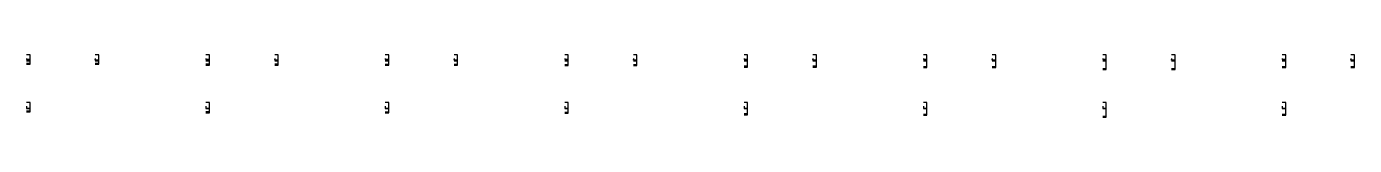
# Model space of a CAD drawing. Header units: millimetres. Extents: x -12127 to 41065, y -9187 to 28810.
# Drawn here: x -10536 to 23311, y 12341 to 13934 of the extents above; entities that cross this region are included whole.
import ezdxf

# ---------------------------------------------------------------- set-up
doc = ezdxf.new("R2010")
doc.units = ezdxf.units.MM
doc.header["$LTSCALE"] = 0.5
doc.layers.add('X-WallEndcapPolylines', color=6, linetype='Continuous')

msp = doc.modelspace()

# ---------------------------------------------------------------- linework, layer by layer
at = {"layer": 'X-WallEndcapPolylines'}
for points in [[(-10536, 13844), (-10536, 13819), (-10446, 13819), (-10446, 13934), (-10536, 13934)], [(-8783, 13844), (-8783, 13801), (-8693, 13801), (-8693, 13934), (-8783, 13934)], [(-5964, 13844), (-5964, 13819), (-5874, 13819), (-5874, 13934), (-5964, 13934)], [(-4211, 13844), (-4211, 13801), (-4121, 13801), (-4121, 13934), (-4211, 13934)], [(-1392, 13844), (-1392, 13819), (-1302, 13819), (-1302, 13934), (-1392, 13934)], [(361, 13844), (361, 13801), (451, 13801), (451, 13934), (361, 13934)], [(3180, 13844), (3180, 13819), (3270, 13819), (3270, 13934), (3180, 13934)], [(4933, 13844), (4933, 13801), (5023, 13801), (5023, 13934), (4933, 13934)], [(7752, 13844), (7752, 13819), (7842, 13819), (7842, 13934), (7752, 13934)], [(9505, 13844), (9505, 13801), (9595, 13801), (9595, 13934), (9505, 13934)], [(12324, 13844), (12324, 13819), (12414, 13819), (12414, 13934), (12324, 13934)], [(14077, 13844), (14077, 13801), (14167, 13801), (14167, 13934), (14077, 13934)], [(16896, 13844), (16896, 13819), (16986, 13819), (16986, 13934), (16896, 13934)], [(18649, 13844), (18649, 13801), (18739, 13801), (18739, 13934), (18649, 13934)], [(21468, 13844), (21468, 13819), (21558, 13819), (21558, 13934), (21468, 13934)], [(23221, 13844), (23221, 13801), (23311, 13801), (23311, 13934), (23221, 13934)], [(-10536, 13781), (-10446, 13781), (-10446, 13819), (-10536, 13819)], [(-10536, 13717), (-10446, 13717), (-10446, 13781), (-10536, 13781)], [(-10536, 13699), (-10446, 13699), (-10446, 13717), (-10536, 13717)], [(-8783, 13781), (-8693, 13781), (-8693, 13801), (-8783, 13801), (-8783, 13819)], [(-8783, 13717), (-8693, 13717), (-8693, 13781), (-8783, 13781)], [(-8783, 13699), (-8693, 13699), (-8693, 13717), (-8783, 13717)], [(-5964, 13781), (-5874, 13781), (-5874, 13819), (-5964, 13819)], [(-5964, 13692), (-5874, 13692), (-5874, 13781), (-5964, 13781)], [(-5964, 13674), (-5874, 13674), (-5874, 13692), (-5964, 13692)], [(-4211, 13781), (-4121, 13781), (-4121, 13801), (-4211, 13801), (-4211, 13819)], [(-4211, 13692), (-4121, 13692), (-4121, 13781), (-4211, 13781)], [(-4211, 13674), (-4121, 13674), (-4121, 13692), (-4211, 13692)], [(-1392, 13781), (-1302, 13781), (-1302, 13819), (-1392, 13819)], [(-1392, 13689), (-1302, 13689), (-1302, 13781), (-1392, 13781)], [(-1392, 13671), (-1302, 13671), (-1302, 13689), (-1392, 13689)], [(361, 13781), (451, 13781), (451, 13801), (361, 13801), (361, 13819)], [(361, 13689), (451, 13689), (451, 13781), (361, 13781)], [(361, 13671), (451, 13671), (451, 13689), (361, 13689)], [(3180, 13781), (3270, 13781), (3270, 13819), (3180, 13819)], [(3180, 13679), (3270, 13679), (3270, 13781), (3180, 13781)], [(3180, 13661), (3270, 13661), (3270, 13679), (3180, 13679)], [(4933, 13781), (5023, 13781), (5023, 13801), (4933, 13801), (4933, 13819)], [(4933, 13679), (5023, 13679), (5023, 13781), (4933, 13781)], [(4933, 13661), (5023, 13661), (5023, 13679), (4933, 13679)], [(7752, 13781), (7842, 13781), (7842, 13819), (7752, 13819)], [(7752, 13641), (7842, 13641), (7842, 13781), (7752, 13781)], [(7752, 13623), (7842, 13623), (7842, 13641), (7752, 13641)], [(9505, 13781), (9595, 13781), (9595, 13801), (9505, 13801), (9505, 13819)], [(9505, 13641), (9595, 13641), (9595, 13781), (9505, 13781)], [(9505, 13623), (9595, 13623), (9595, 13641), (9505, 13641)], [(12324, 13781), (12414, 13781), (12414, 13819), (12324, 13819)], [(12324, 13629), (12414, 13629), (12414, 13781), (12324, 13781)], [(12324, 13611), (12414, 13611), (12414, 13629), (12324, 13629)], [(14077, 13781), (14167, 13781), (14167, 13801), (14077, 13801), (14077, 13819)], [(14077, 13629), (14167, 13629), (14167, 13781), (14077, 13781)], [(14077, 13611), (14167, 13611), (14167, 13629), (14077, 13629)], [(16896, 13781), (16986, 13781), (16986, 13819), (16896, 13819)], [(16896, 13578), (16986, 13578), (16986, 13781), (16896, 13781)], [(16896, 13560), (16986, 13560), (16986, 13578), (16896, 13578)], [(18649, 13781), (18739, 13781), (18739, 13801), (18649, 13801), (18649, 13819)], [(18649, 13578), (18739, 13578), (18739, 13781), (18649, 13781)], [(18649, 13560), (18739, 13560), (18739, 13578), (18649, 13578)], [(21468, 13781), (21558, 13781), (21558, 13819), (21468, 13819)], [(21468, 13629), (21558, 13629), (21558, 13781), (21468, 13781)], [(21468, 13611), (21558, 13611), (21558, 13629), (21468, 13629)], [(23221, 13781), (23311, 13781), (23311, 13801), (23221, 13801), (23221, 13819)], [(23221, 13629), (23311, 13629), (23311, 13781), (23221, 13781)], [(23221, 13611), (23311, 13611), (23311, 13629), (23221, 13629)], [(-10536, 12625), (-10536, 12562), (-10446, 12562), (-10446, 12715), (-10536, 12715)], [(-10536, 12498), (-10446, 12498), (-10446, 12562), (-10536, 12562)], [(-5964, 12625), (-5964, 12562), (-5874, 12562), (-5874, 12715), (-5964, 12715)], [(-5964, 12473), (-5874, 12473), (-5874, 12562), (-5964, 12562)], [(-1392, 12625), (-1392, 12562), (-1302, 12562), (-1302, 12715), (-1392, 12715)], [(-1392, 12470), (-1302, 12470), (-1302, 12562), (-1392, 12562)], [(3180, 12625), (3180, 12562), (3270, 12562), (3270, 12715), (3180, 12715)], [(3180, 12460), (3270, 12460), (3270, 12562), (3180, 12562)], [(7752, 12625), (7752, 12562), (7842, 12562), (7842, 12715), (7752, 12715)], [(7752, 12422), (7842, 12422), (7842, 12562), (7752, 12562)], [(12324, 12625), (12324, 12562), (12414, 12562), (12414, 12715), (12324, 12715)], [(12324, 12410), (12414, 12410), (12414, 12562), (12324, 12562)], [(16896, 12625), (16896, 12562), (16986, 12562), (16986, 12715), (16896, 12715)], [(16896, 12359), (16986, 12359), (16986, 12562), (16896, 12562)], [(21468, 12625), (21468, 12562), (21558, 12562), (21558, 12715), (21468, 12715)], [(21468, 12410), (21558, 12410), (21558, 12562), (21468, 12562)], [(-10536, 12480), (-10446, 12480), (-10446, 12498), (-10536, 12498)], [(-5964, 12455), (-5874, 12455), (-5874, 12473), (-5964, 12473)], [(-1392, 12452), (-1302, 12452), (-1302, 12470), (-1392, 12470)], [(3180, 12442), (3270, 12442), (3270, 12460), (3180, 12460)], [(7752, 12404), (7842, 12404), (7842, 12422), (7752, 12422)], [(12324, 12392), (12414, 12392), (12414, 12410), (12324, 12410)], [(16896, 12341), (16986, 12341), (16986, 12359), (16896, 12359)], [(21468, 12392), (21558, 12392), (21558, 12410), (21468, 12410)]]:
    msp.add_lwpolyline(points, dxfattribs=at)

doc.saveas('drawing.dxf')
